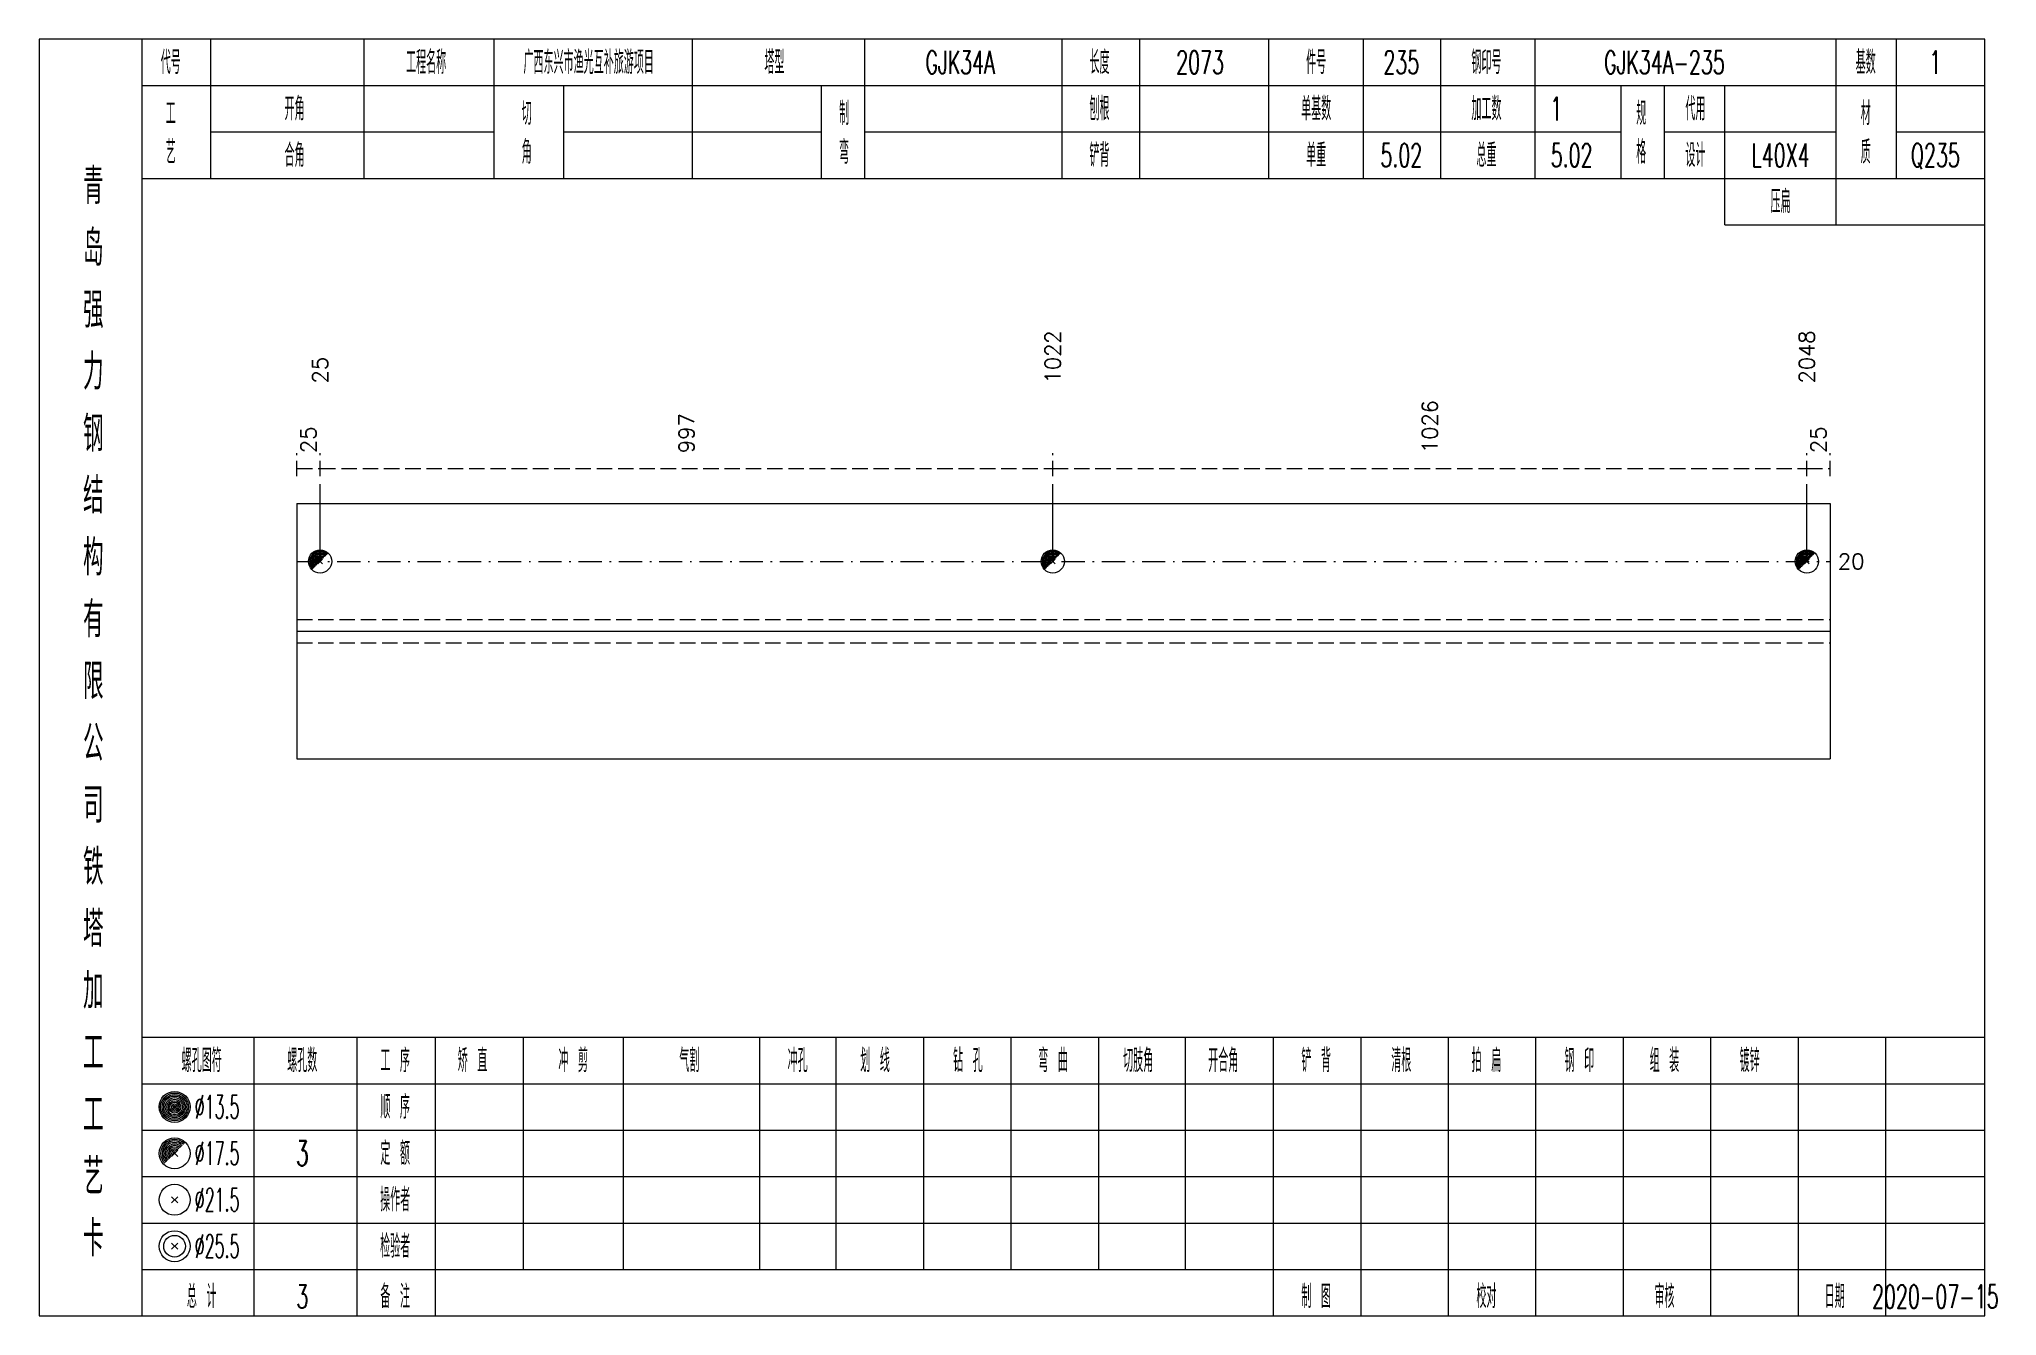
# Model space of a CAD drawing. Extents: x 0 to 2606, y -377 to 6479.
# Drawn here: x 1829.8 to 2082.7, y 5950 to 6115 of the extents above; entities that cross this region are included whole.
import ezdxf
from ezdxf.enums import TextEntityAlignment as Align

# ---------------------------------------------------------------- set-up
doc = ezdxf.new("R2010")
doc.units = 0
doc.header["$MEASUREMENT"] = 0
doc.linetypes.add('一点画线', pattern=[5.2, 3, -1, 0.2, -1])
doc.linetypes.add('虚线', pattern=[2.75, 2, -0.75])
doc.layers.get('0').update_dxf_attribs({"linetype": 'CONTINUOUS', "lineweight": 25})
doc.layers.add('1', color=7, linetype='CONTINUOUS', lineweight=25)
doc.layers.add('4', color=7, linetype='CONTINUOUS', lineweight=25)
doc.styles.get("Standard").update_dxf_attribs({"font": 'simplex.shx', "width": 0.7, "height": 3, "bigfont": 'gbhzfs.shx'})

msp = doc.modelspace()

# ---------------------------------------------------------------- texts
at = {"color": 7, "linetype": 'Continuous', "lineweight": 13}
for s, p in [('1022', (1960.76, 6070.5)), ('2048', (2058.2, 6070.5)), ('25', (1866.1, 6070.5))]:
    msp.add_text(s, height=2, rotation=90, dxfattribs=at).set_placement(p, align=Align.MIDDLE_LEFT)
at = {"color": 8, "linetype": 'Continuous', "lineweight": 9}
for s, p in [('997', (1913.43, 6061.5)), ('1026', (2009.48, 6061.5)), ('25', (1864.6, 6061.5)), ('25', (2059.7, 6061.5))]:
    msp.add_text(s, height=2, rotation=90, dxfattribs=at).set_placement(p, align=Align.MIDDLE_LEFT)
at = {"color": 7, "linetype": 'Continuous', "lineweight": 13}
msp.add_text('20', height=2, dxfattribs=at).set_placement((2062.2, 6047.5), align=Align.MIDDLE_LEFT)
at = {"layer": '4', "color": 1, "linetype": 'Continuous', "lineweight": 13}
for s, height, width, p in [('代号', 3, 0.6, (1846.8, 6112)), ('工程名称', 3, 0.6, (1879.8, 6112)), ('广西东兴市渔光互补旅游项目', 3, 0.6, (1900.8, 6112)), ('塔型', 3, 0.6, (1924.8, 6112)), ('长度', 3, 0.6, (1966.8, 6112)), ('件号', 3, 0.6, (1994.8, 6112)), ('钢印号', 3, 0.6, (2016.8, 6112)), ('基数', 3, 0.6, (2065.8, 6112)), ('GJK34A', 3, 0.6, (1948.8, 6112)), ('2073', 3, 0.6, (1979.8, 6112)), ('235', 3, 0.6, (2005.8, 6112)), ('GJK34A-235', 3, 0.6, (2039.8, 6112)), ('1', 3, 0.6, (2074.8, 6112)), ('工', 3, 0.6, (1846.8, 6105.4)), ('开角', 3, 0.6, (1862.8, 6106)), ('切', 3, 0.6, (1892.8, 6105.4)), ('制', 3, 0.6, (1933.8, 6105.4)), ('刨根', 3, 0.6, (1966.8, 6106)), ('单基数', 3, 0.6, (1994.8, 6106)), ('加工数', 3, 0.6, (2016.8, 6106)), ('1', 3, 0.6, (2025.8, 6106)), ('规', 3, 0.6, (2036.8, 6105.4)), ('代用', 3, 0.6, (2043.8, 6106)), ('材', 3, 0.6, (2065.8, 6105.4)), ('艺', 3, 0.6, (1846.8, 6100.4)), ('合角', 3, 0.6, (1862.8, 6100)), ('角', 3, 0.6, (1892.8, 6100.4)), ('弯', 3, 0.6, (1933.8, 6100.4)), ('铲背', 3, 0.6, (1966.8, 6100)), ('单重', 3, 0.6, (1994.8, 6100)), ('5.02', 3, 0.6, (2005.8, 6100)), ('总重', 3, 0.6, (2016.8, 6100)), ('5.02', 3, 0.6, (2027.8, 6100)), ('格', 3, 0.6, (2036.8, 6100.4)), ('设计', 3, 0.6, (2043.8, 6100)), ('L40X4', 3, 0.6, (2054.8, 6100)), ('质', 3, 0.6, (2065.8, 6100.4)), ('Q235', 3, 0.6, (2074.8, 6100)), ('青', 4.6, 0.8, (1836.8, 6096)), ('压扁', 3, 0.6, (2054.8, 6094)), ('岛', 4.6, 0.8, (1836.8, 6088)), ('强', 4.6, 0.8, (1836.8, 6080)), ('力', 4.6, 0.8, (1836.8, 6072)), ('钢', 4.6, 0.8, (1836.8, 6064)), ('结', 4.6, 0.8, (1836.8, 6056)), ('构', 4.6, 0.8, (1836.8, 6048)), ('有', 4.6, 0.8, (1836.8, 6040)), ('限', 4.6, 0.8, (1836.8, 6032)), ('公', 4.6, 0.8, (1836.8, 6024)), ('司', 4.6, 0.8, (1836.8, 6016)), ('铁', 4.6, 0.8, (1836.8, 6008)), ('塔', 4.6, 0.8, (1836.8, 6000)), ('加', 4.6, 0.8, (1836.8, 5992)), ('工', 4.6, 0.8, (1836.8, 5984)), ('螺孔图符', 3, 0.6, (1850.8, 5983)), ('螺孔数', 3, 0.6, (1863.8, 5983)), ('工 序', 3, 0.6, (1875.8, 5983)), ('矫 直', 3, 0.6, (1885.8, 5983)), ('冲 剪', 3, 0.6, (1898.8, 5983)), ('气割', 3, 0.6, (1913.8, 5983)), ('冲孔', 3, 0.6, (1927.8, 5983)), ('划 线', 3, 0.6, (1937.8, 5983)), ('钻 孔', 3, 0.6, (1949.8, 5983)), ('弯 曲', 3, 0.6, (1960.8, 5983)), ('切肢角', 3, 0.6, (1971.8, 5983)), ('开合角', 3, 0.6, (1982.8, 5983)), ('铲 背', 3, 0.6, (1994.8, 5983)), ('清根', 3, 0.6, (2005.8, 5983)), ('拍 扁', 3, 0.6, (2016.8, 5983)), ('钢 印', 3, 0.6, (2028.8, 5983)), ('组 装', 3, 0.6, (2039.8, 5983)), ('镀锌', 3, 0.6, (2050.8, 5983)), ('工', 4.6, 0.8, (1836.8, 5976)), ('%%C13.5', 3, 0.5, (1852.8, 5977)), ('顺 序', 3, 0.6, (1875.8, 5977)), ('%%C17.5', 3, 0.5, (1852.8, 5971)), ('3', 3.2, 0.6, (1863.8, 5971)), ('定 额', 3, 0.6, (1875.8, 5971)), ('艺', 4.6, 0.8, (1836.8, 5968)), ('%%C21.5', 3, 0.5, (1852.8, 5965)), ('操作者', 3, 0.6, (1875.8, 5965)), ('卡', 4.6, 0.8, (1836.8, 5960)), ('%%C25.5', 3, 0.5, (1852.8, 5959)), ('检验者', 3, 0.6, (1875.8, 5959)), ('总 计', 3, 0.6, (1850.8, 5952.5)), ('3', 3, 0.6, (1863.8, 5952.5)), ('备 注', 3, 0.6, (1875.8, 5952.5)), ('制 图', 3, 0.6, (1994.8, 5952.5)), ('校对', 3, 0.6, (2016.8, 5952.5)), ('审核', 3, 0.6, (2039.8, 5952.5)), ('日期', 3, 0.6, (2061.8, 5952.5)), ('2020-07-15', 3, 0.6, (2074.8, 5952.5))]:
    msp.add_text(s, height=height, dxfattribs=dict(at, width=width)).set_placement(p, align=Align.MIDDLE_CENTER)

# ---------------------------------------------------------------- linework, layer by layer
at = {"color": 8, "linetype": '虚线', "lineweight": 9}
for p, q in [((1863.1, 6058.5), (1863.1, 6061.5)), ((1866.1, 6058.5), (1866.1, 6061.5)), ((1866.1, 6058.5), (1866.1, 6061.5)), ((1960.76, 6058.5), (1960.76, 6061.5)), ((1960.76, 6058.5), (1960.76, 6061.5)), ((2058.2, 6058.5), (2058.2, 6061.5)), ((2058.2, 6058.5), (2058.2, 6061.5)), ((2061.2, 6058.5), (2061.2, 6061.5)), ((1863.1, 6059.5), (1866.1, 6059.5)), ((1866.1, 6059.5), (1960.76, 6059.5)), ((1960.76, 6059.5), (2058.2, 6059.5)), ((2058.2, 6059.5), (2061.2, 6059.5))]:
    msp.add_line(p, q, dxfattribs=at)
at = {"color": 7, "linetype": 'Continuous', "lineweight": 13}
for p, q in [((1866.1, 6047.5), (1866.1, 6057.5)), ((1960.76, 6047.5), (1960.76, 6057.5)), ((2058.2, 6047.5), (2058.2, 6057.5))]:
    msp.add_line(p, q, dxfattribs=at)
at = {"color": 7, "linetype": 'Continuous', "lineweight": 18}
for p, q in [((1863.1, 6055), (1863.1, 6022)), ((1863.1, 6055), (2061.2, 6055)), ((2061.2, 6055), (2061.2, 6022)), ((1863.1, 6038.5), (2061.2, 6038.5))]:
    msp.add_line(p, q, dxfattribs=at)
at = {"color": 3, "linetype": '一点画线', "lineweight": 13}
msp.add_line((1863.1, 6047.5), (2061.2, 6047.5), dxfattribs=at)
at = {"color": 7, "linetype": 'Continuous', "lineweight": 0}
for p, q in [((1865.8, 6047.2), (1866.4, 6047.8)), ((1865.8, 6047.8), (1866.4, 6047.2)), ((1960.46, 6047.2), (1961.06, 6047.8)), ((1960.46, 6047.8), (1961.06, 6047.2)), ((2057.9, 6047.2), (2058.5, 6047.8)), ((2057.9, 6047.8), (2058.5, 6047.2))]:
    msp.add_line(p, q, dxfattribs=at)
at = {"color": 1, "linetype": '虚线', "lineweight": 18}
for p, q in [((1863.1, 6040), (2061.2, 6040)), ((1863.1, 6037), (2061.2, 6037))]:
    msp.add_line(p, q, dxfattribs=at)
at = {"color": 7, "linetype": 'Continuous', "lineweight": 13}
for centre in [(1866.1, 6047.5), (1960.76, 6047.5), (2058.2, 6047.5)]:
    msp.add_circle(centre, 1.5, dxfattribs=at)
for centre, radius in [((1866.1, 6047.5), 1.35), ((1866.1, 6047.5), 1.2), ((1866.1, 6047.5), 1.05), ((1866.1, 6047.5), 0.9), ((1866.1, 6047.5), 0.75), ((1866.1, 6047.5), 0.6), ((1866.1, 6047.5), 0.45), ((1960.76, 6047.5), 1.35), ((1960.76, 6047.5), 1.2), ((1960.76, 6047.5), 1.05), ((1960.76, 6047.5), 0.9), ((1960.76, 6047.5), 0.75), ((1960.76, 6047.5), 0.6), ((1960.76, 6047.5), 0.45), ((2058.2, 6047.5), 1.35), ((2058.2, 6047.5), 1.2), ((2058.2, 6047.5), 1.05), ((2058.2, 6047.5), 0.9), ((2058.2, 6047.5), 0.75), ((2058.2, 6047.5), 0.6), ((2058.2, 6047.5), 0.45), ((1866.1, 6047.5), 0.3), ((1866.1, 6047.5), 0.15), ((1960.76, 6047.5), 0.3), ((1960.76, 6047.5), 0.15), ((2058.2, 6047.5), 0.3), ((2058.2, 6047.5), 0.15)]:
    msp.add_arc(centre, radius, 45, 225, dxfattribs=at)
at = {"layer": '1', "color": 7, "linetype": 'Continuous', "lineweight": 18}
msp.add_line((1863.1, 6022), (2061.2, 6022), dxfattribs=at)
at = {"layer": '4', "color": 1, "linetype": 'Continuous', "lineweight": 18}
for p, q in [((1843.1, 5950), (1843.1, 6115)), ((1852, 6097), (1852, 6115)), ((1871.8, 6097), (1871.8, 6115)), ((1888.6, 6097), (1888.6, 6115)), ((1914.2, 6097), (1914.2, 6115)), ((1936.5, 6097), (1936.5, 6115)), ((1962, 6097), (1962, 6115)), ((1972, 6097), (1972, 6115)), ((1988.7, 6097), (1988.7, 6115)), ((2000.9, 6097), (2000.9, 6115)), ((2010.9, 6097), (2010.9, 6115)), ((2023.1, 6097), (2023.1, 6115)), ((2062, 6091), (2062, 6115)), ((2069.8, 6097), (2069.8, 6115)), ((1843.1, 6109), (2081.2, 6109)), ((1897.6, 6097), (1897.6, 6109)), ((1930.9, 6097), (1930.9, 6109)), ((2034.2, 6097), (2034.2, 6109)), ((2039.8, 6097), (2039.8, 6109)), ((2047.6, 6091), (2047.6, 6109)), ((1852, 6103), (1888.6, 6103)), ((1897.6, 6103), (1930.9, 6103)), ((1936.5, 6103), (2034.2, 6103)), ((2039.8, 6103), (2062, 6103)), ((2069.8, 6103), (2081.2, 6103)), ((1843.1, 6097), (2081.2, 6097)), ((2047.6, 6091), (2081.2, 6091)), ((1843.1, 5986), (2081.2, 5986)), ((1857.6, 5950), (1857.6, 5986)), ((1870.9, 5950), (1870.9, 5986)), ((1881, 5950), (1881, 5986)), ((1892.4, 5956), (1892.4, 5986)), ((1905.3, 5956), (1905.3, 5986)), ((1922.9, 5956), (1922.9, 5986)), ((1932.8, 5956), (1932.8, 5986)), ((1944.1, 5956), (1944.1, 5986)), ((1955.4, 5956), (1955.4, 5986)), ((1966.7, 5956), (1966.7, 5986)), ((1977.9, 5956), (1977.9, 5986)), ((1989.3, 5956), (1989.3, 5986)), ((2000.6, 5956), (2000.6, 5986)), ((2011.9, 5956), (2011.9, 5986)), ((2023.2, 5956), (2023.2, 5986)), ((2034.5, 5956), (2034.5, 5986)), ((2045.8, 5956), (2045.8, 5986)), ((2057.1, 5956), (2057.1, 5986)), ((2068.4, 5956), (2068.4, 5986)), ((1843.1, 5980), (2081.2, 5980)), ((1843.1, 5974), (2081.2, 5974)), ((1843.1, 5968), (2081.2, 5968)), ((1843.1, 5962), (2081.2, 5962)), ((1843.1, 5956), (2081.2, 5956)), ((1989.3, 5950), (1989.3, 5956)), ((2000.6, 5950), (2000.6, 5956)), ((2011.9, 5950), (2011.9, 5956)), ((2023.2, 5950), (2023.2, 5956)), ((2034.5, 5950), (2034.5, 5956)), ((2045.8, 5950), (2045.8, 5956)), ((2057.1, 5950), (2057.1, 5956)), ((2068.4, 5950), (2068.4, 5956))]:
    msp.add_line(p, q, dxfattribs=at)
at = {"layer": '4', "color": 7, "linetype": 'Continuous', "lineweight": 13}
for p, q in [((1847.1, 5976.8), (1847.5, 5977.2)), ((1847.5, 5976.8), (1847.1, 5977.2)), ((1846.9, 5964.6), (1847.7, 5965.4)), ((1847.7, 5964.6), (1846.9, 5965.4)), ((1846.9, 5958.6), (1847.7, 5959.4)), ((1847.7, 5958.6), (1846.9, 5959.4))]:
    msp.add_line(p, q, dxfattribs=at)
at = {"layer": '4', "color": 7, "linetype": 'Continuous', "lineweight": 0}
for p, q in [((1846.9, 5970.6), (1847.7, 5971.4)), ((1846.9, 5971.4), (1847.7, 5970.6))]:
    msp.add_line(p, q, dxfattribs=at)
at = {"layer": '4', "color": 1, "linetype": 'Continuous', "lineweight": 18}
msp.add_lwpolyline([(1829.8, 6115), (1829.8, 5950), (2081.2, 5950), (2081.2, 6115)], close=True, dxfattribs=at)
at = {"layer": '4', "color": 7, "linetype": 'Continuous', "lineweight": 13}
for centre, radius in [((1847.3, 5977), 2), ((1847.3, 5977), 1.8), ((1847.3, 5977), 1.6), ((1847.3, 5977), 1.4), ((1847.3, 5977), 1.2), ((1847.3, 5977), 1), ((1847.3, 5977), 0.8), ((1847.3, 5977), 0.6), ((1847.3, 5977), 0.4), ((1847.3, 5977), 0.2), ((1847.3, 5971), 2), ((1847.3, 5965), 2), ((1847.3, 5959), 2), ((1847.3, 5959), 1.4)]:
    msp.add_circle(centre, radius, dxfattribs=at)
for radius in [1.8, 1.6, 1.4, 1.2, 1, 0.8, 0.6, 0.4, 0.2]:
    msp.add_arc((1847.3, 5971), radius, 45, 225, dxfattribs=at)

msp.set_redraw_order([(e.dxf.handle, doc.entitydb.next_handle()) for e in msp.query("TEXT MTEXT ATTDEF DIMENSION ARC_DIMENSION")])  # texts and dimensions are drawn at this point

doc.saveas('drawing.dxf')
